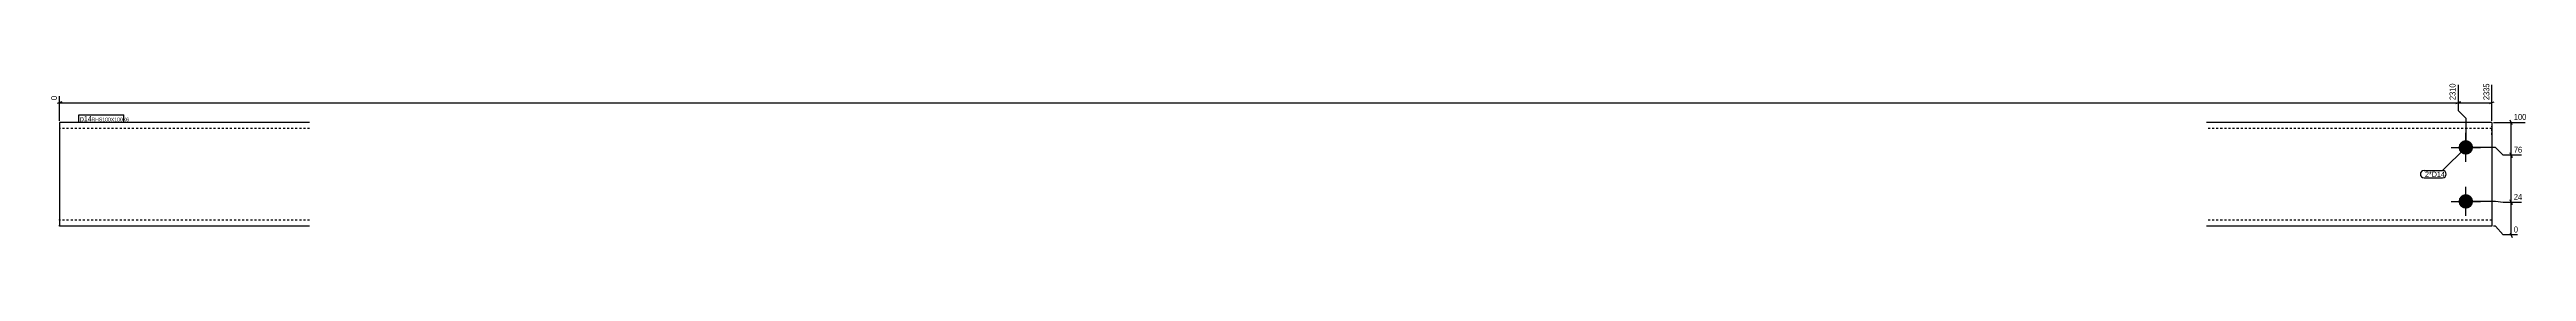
# Model space of a CAD drawing. Header units: millimetres. Extents: x 3 to 10250, y 5 to 153.
# Drawn here: x 3 to 2381, y 5 to 153 of the extents above.
import ezdxf

# ---------------------------------------------------------------- set-up
doc = ezdxf.new("R2010")
doc.units = ezdxf.units.MM
doc.linetypes.add('DXK_LINE_DOT2', pattern=[3.9198, 1.9599, -1.9599])
for name, color, linetype in [('MÅLSÆTNING', 7, 'Continuous'), ('STÅL', 7, 'Continuous'), ('TEKST', 7, 'Continuous')]:
    doc.layers.add(name, color=color, linetype=linetype)
doc.styles.add('Arial Narrow', font='ARIALN.TTF', dxfattribs={"height": 0.2})

msp = doc.modelspace()

# ---------------------------------------------------------------- hatches: boundary and pattern name
at = {"layer": 'STÅL', "linetype": 'Continuous'}
for points in [[(2322.9, 98.1, -1), (2322.9, 84.1, -1)], [(2322.9, 46.1, -1), (2322.9, 32.1, -1)]]:
    msp.add_hatch(color=3, dxfattribs=at).paths.add_polyline_path(points)

# ---------------------------------------------------------------- linework, layer by layer
at = {"layer": 'MÅLSÆTNING', "color": 7, "linetype": 'Continuous'}
for p, q in [((2315.4, 151.3), (2315.4, 126.7)), ((2315.4, 151.3), (2315.4, 126.7)), ((2347.9, 116.7), (2347.9, 151.3)), ((15.2, 135.1), (10.7, 133.3)), ((12.9, 116.7), (12.9, 140.4)), ((12.9, 134.2), (2315.4, 134.2)), ((2317.7, 135.1), (2313.2, 133.3)), ((2313.2, 133.3), (2317.7, 135.1)), ((2315.4, 134.2), (2347.9, 134.2)), ((2315.4, 126.7), (2322.9, 119.2)), ((2315.4, 126.7), (2322.9, 119.2)), ((2322.9, 119.2), (2322.9, 92.6)), ((2322.9, 119.2), (2322.9, 92.6)), ((2345.7, 133.3), (2350.2, 135.1)), ((2349.4, 115.2), (2379.9, 115.2)), ((2367.3, 112.9), (2365.5, 117.4)), ((2366.4, 83.6), (2366.4, 115.2)), ((2351.4, 91.1), (2324.4, 91.1)), ((2351.4, 91.1), (2324.4, 91.1)), ((2358.9, 83.6), (2351.4, 91.1)), ((2358.9, 83.6), (2351.4, 91.1)), ((2376.3, 83.6), (2358.9, 83.6)), ((2376.3, 83.6), (2358.9, 83.6)), ((2365.5, 85.9), (2367.3, 81.4)), ((2367.3, 81.4), (2365.5, 85.9)), ((2366.4, 38.2), (2366.4, 83.6)), ((2351.4, 39.1), (2324.4, 39.1)), ((2351.4, 39.1), (2324.4, 39.1)), ((2358.9, 38.2), (2351.4, 39.1)), ((2358.9, 38.2), (2351.4, 39.1)), ((2376.3, 38.2), (2358.9, 38.2)), ((2376.3, 38.2), (2358.9, 38.2)), ((2365.5, 40.5), (2367.3, 36)), ((2367.3, 36), (2365.5, 40.5)), ((2366.4, 6.8), (2366.4, 38.2)), ((2351.4, 15.2), (2349.4, 15.2)), ((2358.9, 6.8), (2351.4, 15.2)), ((2372.6, 6.8), (2358.9, 6.8)), ((2365.5, 9), (2367.3, 4.5))]:
    msp.add_line(p, q, dxfattribs=at)
at = {"layer": 'STÅL', "color": 2, "linetype": 'Continuous'}
for p, q in [((252.9, 115.2), (12.9, 115.2)), ((12.9, 115.2), (12.9, 16.1)), ((2347.9, 115.2), (2073.9, 115.2)), ((2347.9, 115.2), (2347.9, 114.2)), ((2347.9, 114.2), (2347.9, 103.2)), ((2347.9, 103.2), (2347.9, 27.2)), ((2347.9, 27.2), (2347.9, 15.2)), ((12.9, 15.2), (12.9, 16.1)), ((252.9, 15.2), (12.9, 15.2)), ((2347.9, 15.2), (2073.9, 15.2))]:
    msp.add_line(p, q, dxfattribs=at)
at = {"layer": 'STÅL', "color": 7, "linetype": 'DXK_LINE_DOT2'}
for p, q in [((252.9, 109.2), (12.9, 109.2)), ((2347.9, 109.2), (2073.9, 109.2)), ((2347.9, 103.2), (2347.9, 111.6)), ((12.9, 21.2), (12.9, 21.6)), ((252.9, 21.2), (12.9, 21.2)), ((2347.9, 21.2), (2073.9, 21.2)), ((2347.9, 21.2), (2347.9, 21.6))]:
    msp.add_line(p, q, dxfattribs=at)
at = {"layer": 'STÅL', "color": 3, "linetype": 'Continuous'}
for p, q in [((2322.9, 77.1), (2322.9, 105.1)), ((2308.9, 91.1), (2336.9, 91.1)), ((2322.9, 25.1), (2322.9, 53.1)), ((2308.9, 39.1), (2336.9, 39.1))]:
    msp.add_line(p, q, dxfattribs=at)

# ---------------------------------------------------------------- wipeouts: each hides what was drawn before it
at = {"color": 0}
msp.add_wipeout([(2299.7, 62.7), (2299.7, 68), (2283.7, 68), (2283.7, 62.7)], dxfattribs=at).dxf.layer = 'TEKST'

# ---------------------------------------------------------------- next in the draw order: wipeouts: each hides what was drawn before it
at = {"color": 0, "linetype": 'Continuous'}
for points in [[(2314.2, 152.5), (2305.8, 152.5), (2305.8, 135.5), (2314.2, 135.5)], [(2346.7, 152.5), (2338.3, 152.5), (2338.3, 135.5), (2346.7, 135.5)], [(11.7, 141.6), (3.3, 141.6), (3.3, 135.5), (11.7, 135.5)], [(2381.1, 116.4), (2381.1, 124.8), (2367.8, 124.8), (2367.8, 116.4)], [(2377.5, 84.8), (2377.5, 93.2), (2367.8, 93.2), (2367.8, 84.8)], [(2377.5, 39.4), (2377.5, 47.8), (2367.8, 47.8), (2367.8, 39.4)], [(2373.8, 8), (2373.8, 16.4), (2367.8, 16.4), (2367.8, 8)]]:
    msp.add_wipeout(points, dxfattribs=at).dxf.layer = 'MÅLSÆTNING'
at = {"color": 0}
for points in [[(42, 116.2), (42, 121.5), (32.4, 121.5), (32.4, 116.2)], [(2299.7, 62.7), (2299.7, 68), (2283.7, 68), (2283.7, 62.7)]]:
    msp.add_wipeout(points, dxfattribs=at).dxf.layer = 'TEKST'

# ---------------------------------------------------------------- next in the draw order: linework, layer by layer
at = {"layer": 'TEKST', "color": 7, "linetype": 'Continuous'}
for p, q in [((2322.9, 91.1), (2300.6, 68.9)), ((2282.8, 68.9), (2300.6, 68.9)), ((2282.8, 61.8), (2300.6, 61.8))]:
    msp.add_line(p, q, dxfattribs=at)
for centre, start, end in [((2282.8, 65.4), 90, 270), ((2300.6, 65.4), 270, 90)]:
    msp.add_arc(centre, 3.52, start, end, dxfattribs=at)

# ---------------------------------------------------------------- next in the draw order: texts
at = {"layer": 'MÅLSÆTNING', "color": 3, "linetype": 'Continuous', "style": 'Arial Narrow'}
for s, p in [('2310', (2313, 136.7)), ('2335', (2345.5, 136.7)), ('0', (10.5, 136.7))]:
    msp.add_text(s, height=5.73, rotation=90.0002, dxfattribs=at).set_placement(p)
for s, p in [('100', (2369, 117.6)), ('76', (2369, 86)), ('24', (2369, 40.6)), ('0', (2369, 9.2))]:
    msp.add_text(s, height=5.73, dxfattribs=at).set_placement(p)
at = {"layer": 'TEKST', "color": 3, "style": 'Arial Narrow'}
msp.add_text('2*D14', height=5.01, dxfattribs=at).set_placement((2283.7, 62.7))

# ---------------------------------------------------------------- next in the draw order: wipeouts: each hides what was drawn before it
at = {"color": 0}
msp.add_wipeout([(42, 116.2), (42, 121.5), (32.4, 121.5), (32.4, 116.2)], dxfattribs=at).dxf.layer = 'TEKST'

# ---------------------------------------------------------------- next in the draw order: linework, layer by layer
at = {"layer": 'TEKST', "color": 7, "linetype": 'Continuous'}
msp.add_line((31.5, 115.3), (31.5, 122.4), dxfattribs=at)

# ---------------------------------------------------------------- next in the draw order: wipeouts: each hides what was drawn before it
at = {"color": 0}
msp.add_wipeout([(73.7, 116.2), (73.7, 120), (43.6, 120), (43.6, 116.2)], dxfattribs=at).dxf.layer = 'TEKST'

# ---------------------------------------------------------------- next in the draw order: wipeouts: each hides what was drawn before it
msp.add_wipeout([(73.7, 116.2), (73.7, 120), (43.6, 120), (43.6, 116.2)], dxfattribs=at).dxf.layer = 'TEKST'

# ---------------------------------------------------------------- next in the draw order: linework, layer by layer
at = {"layer": 'TEKST', "color": 7, "linetype": 'Continuous'}
for p, q in [((31.5, 122.4), (74.6, 122.4)), ((74.6, 115.3), (74.6, 122.4)), ((31.5, 115.3), (74.6, 115.3))]:
    msp.add_line(p, q, dxfattribs=at)

# ---------------------------------------------------------------- next in the draw order: texts
at = {"layer": 'TEKST', "color": 3, "style": 'Arial Narrow'}
for s, height, p in [('p14', 5.01, (32.4, 116.2)), ('RHS100X100X6', 3.579, (43.6, 116.2))]:
    msp.add_text(s, height=height, dxfattribs=at).set_placement(p)

doc.saveas('drawing.dxf')
